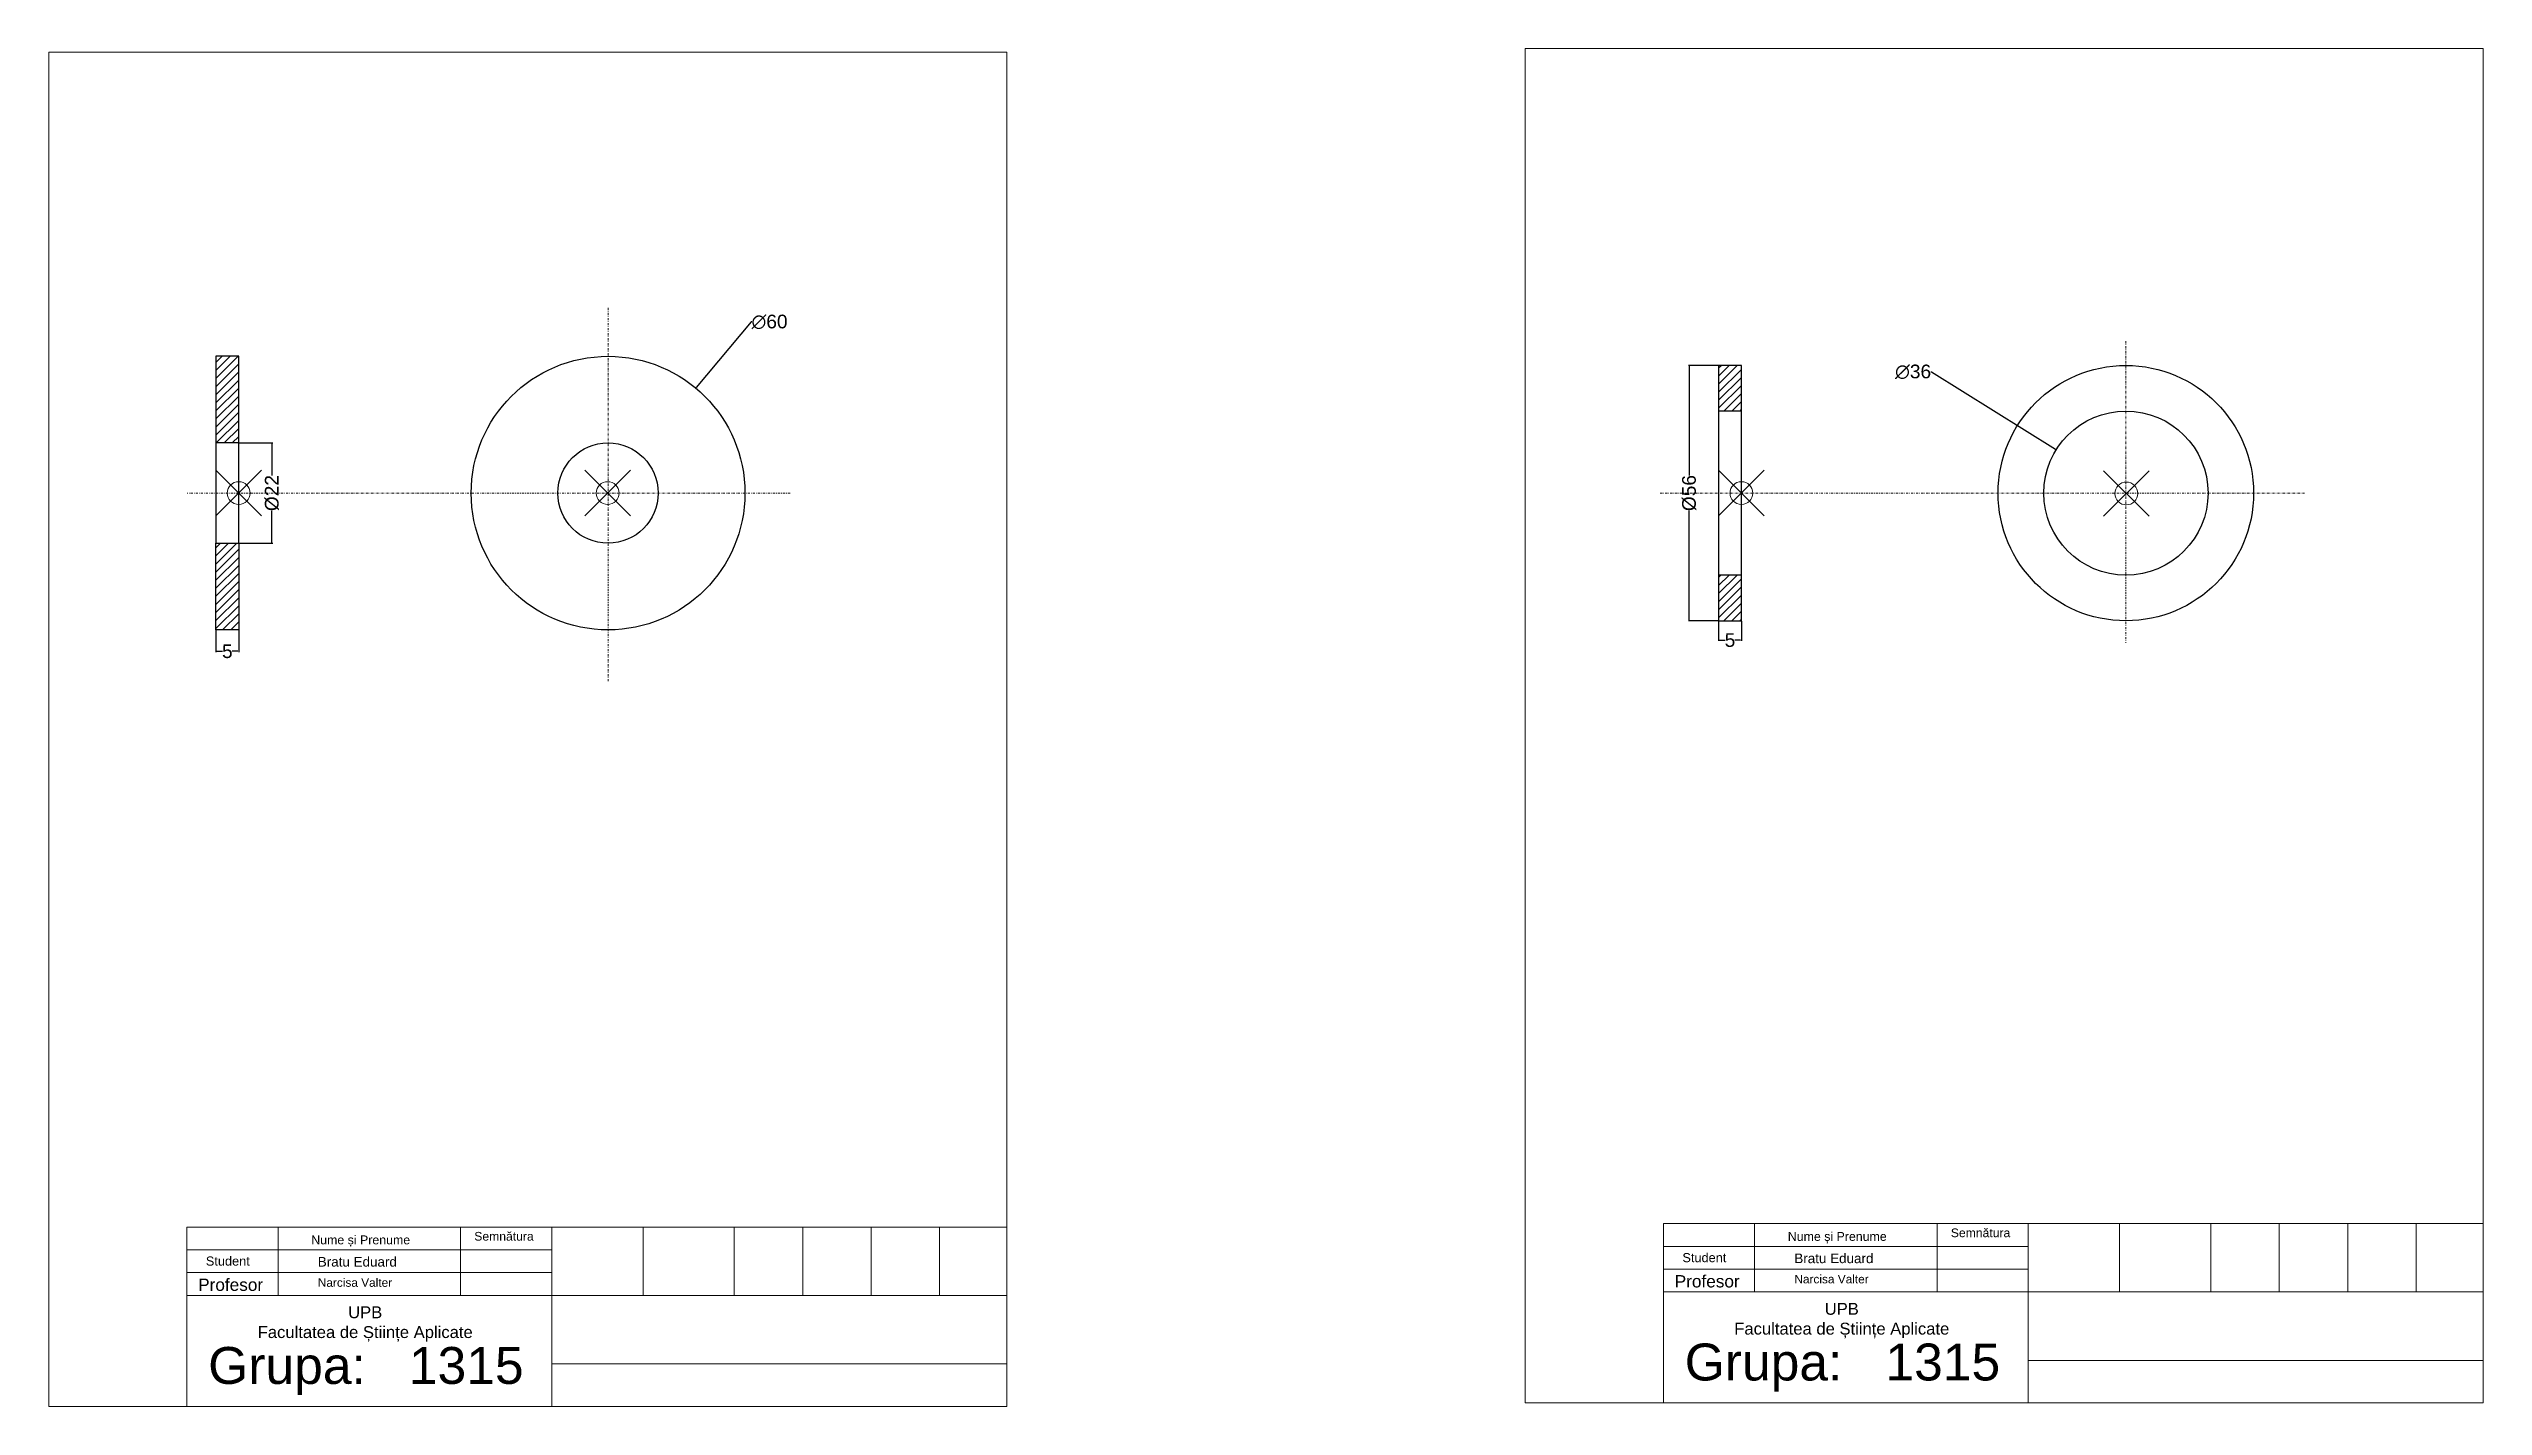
# Model space of a CAD drawing. Header units: inches. Extents: x -20 to 1819, y -457 to 307.
# Drawn here: x 79 to 613, y -457 to -159 of the extents above; entities that cross this region are included whole.
import ezdxf

# ---------------------------------------------------------------- set-up
doc = ezdxf.new("R2010")
doc.units = ezdxf.units.IN
doc.header["$MEASUREMENT"] = 0
doc.header["$PDMODE"] = 35
doc.header["$PDSIZE"] = 5
doc.linetypes.add('DASHDOT', pattern=[1, 0.5, -0.25, 0, -0.25])
doc.layers.get('0').update_dxf_attribs({"lineweight": 15})
doc.layers.add('AXE', color=7, linetype='DASHDOT', lineweight=15)
doc.layers.add('GROASE', color=7, linetype='Continuous', lineweight=30)
doc.styles.get("Standard").update_dxf_attribs({"font": 'arial.ttf', "height": 3})
doc.dimstyles.get("Standard").update_dxf_attribs({"dimtxt": 0.18, "dimasz": 0.18, "dimexe": 0.18, "dimexo": 0.0625, "dimgap": 0.09, "dimtad": 0, "dimtih": 1, "dimtoh": 1, "dimdec": 4, "dimzin": 0, "dimdsep": 46, "dimtxsty": 'Standard', "dimcen": 0.09, "dimadec": 0, "dimazin": 0, "dimtfac": 1, "dimtdec": 4, "dimtofl": 0, "dimtmove": 0, "dimatfit": 3, "dimfxl": 1, "dimtolj": 1, "dimtzin": 0, "dimarcsym": 0})
pattern_1 = [(45, (-350.6017, 6e-14), (-0.8838835, 0.8838835), [])]

msp = doc.modelspace()

# ---------------------------------------------------------------- texts
at = {"attachment_point": 1}
for s, width, gutter_width, heights, insert, char_height in [('Nume și Prenume', 506.5252726, 9.69672, [0], (136.95132, -419.52498), 1.9393436), ('Semn{\\fArial|b0|i0|c238|p34;ă}tura', 219.0905226, 9.53384, [1.9718], (172.68507, -418.75009), 1.9067684), ('Nume și Prenume', 506.5252726, 9.69672, [0], (460.60156, -418.76888), 1.9393436), ('Semn{\\fArial|b0|i0|c238|p34;ă}tura', 219.0905226, 9.53384, [1.9718], (496.33532, -417.99399), 1.9067684), ('Student', 13.0298199, 1, [4.98072], (113.84399, -424.14027), 2), ('Bratu Eduard', 631.9399621, 10.53233, [0], (138.38079, -424.24851), 2.1064665), ('Student', 13.0298199, 1, [4.98072], (437.49423, -423.38417), 2), ('Bratu Eduard', 631.9399621, 10.53233, [0], (462.03104, -423.49241), 2.1064665), ('Profesor', 289.2864675, 13.47923, [0], (112.16373, -428.98396), 2.695847), ('Narcisa Valter', 242.0727216, 9.28479, [0], (138.38904, -428.92654), 1.8569577), ('Profesor', 289.2864675, 13.47923, [0], (435.81397, -428.22787), 2.695847), ('Narcisa Valter', 242.0727216, 9.28479, [0], (462.03928, -428.17044), 1.8569577), ('\\pxqc;UPB\\PFacultatea de Științe Aplicate', 2298.9383374, 13.02746, [52.66359], (-1000.69099, -435.07009), 2.6054924), ('\\pxqc;UPB\\PFacultatea de Științe Aplicate', 2298.9383374, 13.02746, [52.66359], (-677.04075, -434.31399), 2.6054924), ('Grupa:   1315', 1257.4113744, 40.4791, [0], (114.35005, -443.98834), 8.0958206), ('Grupa:   1315', 1257.4113744, 40.4791, [0], (438.00029, -443.23224), 8.0958206)]:
    msp.add_mtext_dynamic_manual_height_columns(s, width=width, gutter_width=gutter_width, heights=heights, dxfattribs=dict(at, insert=insert, char_height=char_height))

# ---------------------------------------------------------------- blocks, each defined once
blk = doc.blocks.new('*D15')
at = {"color": 0, "lineweight": -2, "transparency": 16777216}
for p, q in [((445.37, -228.71), (438.81, -228.71)), ((438.99, -228.89), (438.99, -252.84)), ((438.99, -284.53), (438.99, -260.58)), ((445.37, -284.71), (438.81, -284.71))]:
    blk.add_line(p, q, dxfattribs=at)
at = {"color": 0, "transparency": 16777216}
for points in [[(438.96, -228.89), (439.02, -228.89), (438.99, -228.71)], [(438.96, -284.53), (439.02, -284.53), (438.99, -284.71)]]:
    blk.add_solid(points, dxfattribs=at)
at = {"layer": 'Defpoints', "color": 0, "transparency": 16777216}
for p in [(445.43, -228.71), (438.99, -284.71), (445.43, -284.71)]:
    blk.add_point(p, dxfattribs=at)
at = {"color": 0, "transparency": 16777216, "insert": (438.99, -256.71), "char_height": 3, "attachment_point": 5, "rotation": 90}
blk.add_mtext('\\A1;%%c56', dxfattribs=at)
blk = doc.blocks.new('*D16')
at = {"color": 0, "lineweight": -2, "transparency": 16777216}
for p, q in [((445.43, -284.77), (445.43, -289.14)), ((450.43, -284.77), (450.43, -289.14)), ((445.61, -288.96), (446.85, -288.96)), ((450.25, -288.96), (449.02, -288.96))]:
    blk.add_line(p, q, dxfattribs=at)
at = {"color": 0, "transparency": 16777216}
for points in [[(445.61, -288.93), (445.61, -288.99), (445.43, -288.96)], [(450.25, -288.93), (450.25, -288.99), (450.43, -288.96)]]:
    blk.add_solid(points, dxfattribs=at)
at = {"layer": 'Defpoints', "color": 0, "transparency": 16777216}
for p in [(445.43, -284.71), (450.43, -284.71), (450.43, -288.96)]:
    blk.add_point(p, dxfattribs=at)
at = {"color": 0, "transparency": 16777216, "insert": (447.93, -288.96), "char_height": 3, "attachment_point": 5}
blk.add_mtext('\\A1;5', dxfattribs=at)
blk = doc.blocks.new('*D17')
at = {"color": 0, "lineweight": -2, "transparency": 16777216}
for p, q in [((491.92, -230.13), (492.1, -230.13)), ((492.1, -230.13), (519.28, -247.09)), ((534.62, -256.71), (534.8, -256.71)), ((534.71, -256.8), (534.71, -256.62))]:
    blk.add_line(p, q, dxfattribs=at)
at = {"color": 0, "transparency": 16777216}
blk.add_solid([(519.3, -247.06), (519.27, -247.11), (519.44, -247.18)], dxfattribs=at)
at = {"layer": 'Defpoints', "color": 0, "transparency": 16777216}
for p in [(519.44, -247.18), (549.98, -266.24)]:
    blk.add_point(p, dxfattribs=at)
at = {"color": 0, "transparency": 16777216, "insert": (488.06, -230.13), "char_height": 3, "attachment_point": 5}
blk.add_mtext('\\A1;∅36', dxfattribs=at)
blk = doc.blocks.new('*D18')
at = {"color": 0, "lineweight": -2, "transparency": 16777216}
for p, q in [((121.11, -245.71), (128.52, -245.71)), ((128.34, -245.89), (128.34, -252.86)), ((128.34, -267.53), (128.34, -260.57)), ((121.11, -267.71), (128.52, -267.71))]:
    blk.add_line(p, q, dxfattribs=at)
at = {"color": 0, "transparency": 16777216}
for points in [[(128.31, -245.89), (128.37, -245.89), (128.34, -245.71)], [(128.31, -267.53), (128.37, -267.53), (128.34, -267.71)]]:
    blk.add_solid(points, dxfattribs=at)
at = {"layer": 'Defpoints', "color": 0, "transparency": 16777216}
for p in [(121.05, -245.71), (121.05, -267.71), (128.34, -267.71)]:
    blk.add_point(p, dxfattribs=at)
at = {"color": 0, "transparency": 16777216, "insert": (128.34, -256.71), "char_height": 3, "attachment_point": 5, "rotation": 90}
blk.add_mtext('\\A1;%%c22', dxfattribs=at)
blk = doc.blocks.new('*D19')
at = {"color": 0, "lineweight": -2, "transparency": 16777216}
for p, q in [((116.05, -286.77), (116.05, -291.59)), ((121.05, -286.77), (121.05, -291.59)), ((116.23, -291.41), (117.46, -291.41)), ((120.87, -291.41), (119.63, -291.41))]:
    blk.add_line(p, q, dxfattribs=at)
at = {"color": 0, "transparency": 16777216}
for points in [[(116.23, -291.38), (116.23, -291.44), (116.05, -291.41)], [(120.87, -291.38), (120.87, -291.44), (121.05, -291.41)]]:
    blk.add_solid(points, dxfattribs=at)
at = {"layer": 'Defpoints', "color": 0, "transparency": 16777216}
for p in [(116.05, -286.71), (121.05, -286.71), (121.05, -291.41)]:
    blk.add_point(p, dxfattribs=at)
at = {"color": 0, "transparency": 16777216, "insert": (118.55, -291.41), "char_height": 3, "attachment_point": 5}
blk.add_mtext('\\A1;5', dxfattribs=at)
blk = doc.blocks.new('*D20')
at = {"color": 0, "lineweight": -2, "transparency": 16777216}
for p, q in [((233.35, -219.18), (221.35, -233.55)), ((233.53, -219.18), (233.35, -219.18)), ((201.92, -256.71), (202.1, -256.71)), ((202.01, -256.8), (202.01, -256.62))]:
    blk.add_line(p, q, dxfattribs=at)
at = {"color": 0, "transparency": 16777216}
blk.add_solid([(221.33, -233.53), (221.37, -233.57), (221.24, -233.69)], dxfattribs=at)
at = {"layer": 'Defpoints', "color": 0, "transparency": 16777216}
for p in [(221.24, -233.69), (182.78, -279.74)]:
    blk.add_point(p, dxfattribs=at)
at = {"color": 0, "transparency": 16777216, "insert": (237.4, -219.18), "char_height": 3, "attachment_point": 5}
blk.add_mtext('\\A1;∅60', dxfattribs=at)

# ---------------------------------------------------------------- dimensions: what is measured, and where the dimension line sits
for p1, p2, picture, middle in [((182.7759, -279.73888), (221.23506, -233.68572), '*D20', (237.39718, -219.17669)), ((549.98064, -266.23992), (519.43727, -247.18468), '*D17', (488.05516, -230.13266))]:
    dim = msp.add_diameter_dim_2p(p1=p1, p2=p2, dimstyle='Standard', override={"dimtxt": 3, "dimdec": 0})
    dim.commit()
    dim.dimension.update_dxf_attribs({"geometry": picture, "text_midpoint": middle, "dimtype": 163})
for base, p1, p2, picture, middle in [((438.98586, -284.7123), (445.43264, -228.7123), (445.43264, -284.7123), '*D15', (438.98586, -256.7123)), ((128.34067, -267.7123), (121.04946, -245.7123), (121.04946, -267.7123), '*D18', (128.34067, -256.7123))]:
    dim = msp.add_linear_dim(base=base, p1=p1, p2=p2, angle=90, text='%%c<>', dimstyle='Standard', override={"dimtxt": 3, "dimdec": 0})
    dim.commit()
    dim.dimension.update_dxf_attribs({"geometry": picture, "text_midpoint": middle, "text_rotation": 90})
for base, p1, p2, picture, middle in [((121.04946, -291.41023), (116.04946, -286.7123), (121.04946, -286.7123), '*D19', (118.54946, -291.41023)), ((450.43264, -288.96053), (445.43264, -284.7123), (450.43264, -284.7123), '*D16', (447.93264, -288.96053))]:
    dim = msp.add_linear_dim(base=base, p1=p1, p2=p2, dimstyle='Standard', override={"dimtxt": 3, "dimdec": 0})
    dim.commit()
    dim.dimension.update_dxf_attribs({"geometry": picture, "text_midpoint": middle})

# ---------------------------------------------------------------- hatches: boundary and pattern name
at = {"layer": 'GROASE'}
h = msp.add_hatch(dxfattribs=at)
h.set_pattern_fill('ANSI31', color=256, scale=10)
h.set_pattern_definition(pattern_1)
h.paths.add_polyline_path([(121.04946, -226.7123), (116.04946, -226.7123), (116.04946, -245.7123), (121.04946, -245.7123)])
h.paths.add_polyline_path([(121.04946, -267.7123), (116.04946, -267.7123), (116.04946, -286.7123), (121.04946, -286.7123)])
h = msp.add_hatch(dxfattribs=at)
h.set_pattern_fill('ANSI31', color=256, scale=10)
h.set_pattern_definition(pattern_1)
h.paths.add_polyline_path([(450.43264, -228.7123), (445.43264, -228.7123), (445.43264, -238.7123), (450.43264, -238.7123)])
h.paths.add_polyline_path([(445.43264, -284.7123), (450.43264, -284.7123), (450.43264, -274.7123), (445.43264, -274.7123)])

# ---------------------------------------------------------------- linework, layer by layer
for p, q in [((79.39836, -160.00013), (289.39836, -160.00013)), ((79.39836, -457.00013), (79.39836, -160.00013)), ((289.39836, -160.00013), (289.39836, -457.00013)), ((403.0486, -159.24404), (613.0486, -159.24404)), ((403.0486, -456.24404), (403.0486, -159.24404)), ((613.0486, -159.24404), (613.0486, -456.24404)), ((109.66783, -417.66965), (109.66783, -457.00013)), ((289.39836, -417.66965), (109.66783, -417.66965)), ((129.66783, -417.66965), (129.66783, -432.66965)), ((169.66783, -417.66965), (169.66783, -432.66965)), ((189.66783, -417.66965), (189.66783, -457.00013)), ((209.66783, -417.66965), (209.66783, -432.66965)), ((229.66783, -417.66965), (229.66783, -432.66965)), ((244.66783, -417.66965), (244.66783, -432.66965)), ((259.66783, -417.66965), (259.66783, -432.66965)), ((274.66783, -417.66965), (274.66783, -432.66965)), ((433.31807, -416.91355), (433.31807, -456.24404)), ((613.0486, -416.91355), (433.31807, -416.91355)), ((453.31807, -416.91355), (453.31807, -431.91355)), ((493.31807, -416.91355), (493.31807, -431.91355)), ((513.31807, -416.91355), (513.31807, -456.24404)), ((533.31807, -416.91355), (533.31807, -431.91355)), ((553.31807, -416.91355), (553.31807, -431.91355)), ((568.31807, -416.91355), (568.31807, -431.91355)), ((583.31807, -416.91355), (583.31807, -431.91355)), ((598.31807, -416.91355), (598.31807, -431.91355)), ((189.66783, -422.66965), (109.66783, -422.66965)), ((513.31807, -421.91355), (433.31807, -421.91355)), ((513.31807, -426.91355), (433.31807, -426.91355)), ((189.66783, -427.66965), (109.66783, -427.66965)), ((613.0486, -431.91355), (433.31807, -431.91355)), ((289.39836, -432.66965), (109.66783, -432.66965)), ((289.39836, -447.66965), (189.66783, -447.66965)), ((613.0486, -446.91355), (513.31807, -446.91355)), ((289.39836, -457.00013), (79.39836, -457.00013)), ((613.0486, -456.24404), (403.0486, -456.24404))]:
    msp.add_line(p, q)
for p in [(121.04946, -256.7123), (201.91548, -256.7123), (450.43264, -256.7123), (534.79895, -256.8023)]:
    msp.add_point(p)
at = {"layer": 'AXE'}
for p, q in [((202.00548, -216.1144), (202.00548, -297.94265)), ((534.70895, -223.38349), (534.70895, -289.54133)), ((241.91538, -256.7123), (109.74452, -256.7123)), ((432.60819, -256.7123), (573.88829, -256.7123))]:
    msp.add_line(p, q, dxfattribs=at)
at = {"layer": 'GROASE'}
for p, q in [((121.04946, -226.7123), (116.04946, -226.7123)), ((116.04946, -226.7123), (116.04946, -245.7123)), ((121.04946, -245.7123), (121.04946, -226.7123)), ((445.43264, -228.7123), (445.43264, -284.7123)), ((450.43264, -228.7123), (445.43264, -228.7123)), ((450.43264, -284.7123), (450.43264, -228.7123)), ((450.43264, -238.7123), (445.43264, -238.7123)), ((116.04946, -245.7123), (116.04946, -267.7123)), ((121.04946, -245.7123), (116.04946, -245.7123)), ((121.04946, -267.7123), (121.04946, -245.7123)), ((116.04946, -267.7123), (121.04946, -267.7123)), ((116.04946, -286.7123), (116.04946, -267.7123)), ((121.04946, -267.7123), (121.04946, -286.7123)), ((450.43264, -274.7123), (445.43264, -274.7123)), ((121.04946, -286.7123), (116.04946, -286.7123)), ((445.43264, -284.7123), (450.43264, -284.7123))]:
    msp.add_line(p, q, dxfattribs=at)
for centre, radius in [((202.00548, -256.7123), 30), ((534.70895, -256.7123), 28), ((534.70895, -256.7123), 18), ((202.00548, -256.7123), 11)]:
    msp.add_circle(centre, radius, dxfattribs=at)

msp.set_redraw_order([(e.dxf.handle, doc.entitydb.next_handle()) for e in msp.query("TEXT MTEXT ATTDEF DIMENSION ARC_DIMENSION")])  # texts and dimensions are drawn at this point

doc.saveas('drawing.dxf')
